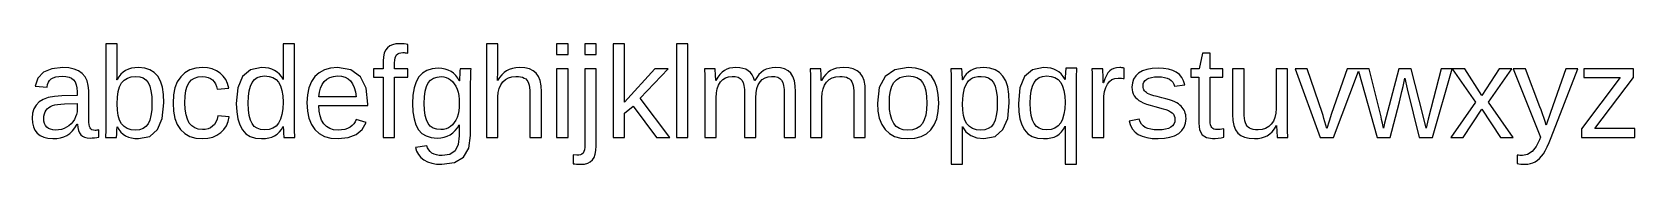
# Model space of a CAD drawing. Header units: metres. Extents: x 1 to 172, y -3 to 10.
import ezdxf

# ---------------------------------------------------------------- set-up
doc = ezdxf.new("R2010")
doc.units = ezdxf.units.M

msp = doc.modelspace()

# ---------------------------------------------------------------- linework, layer by layer
for p, q in [((9.70096, 10.048), (8.48096, 10.048)), ((8.48096, 10.048), (8.48096, 1.50999)), ((9.70096, 7.20099), (9.70096, 10.048)), ((28.6732, 10.048), (27.4522, 10.048)), ((27.4522, 10.048), (27.4522, 7.02599)), ((28.6732, 1.50999), (28.6732, 10.048)), ((38.2025, 8.64218), (38.1751, 8.17999)), ((38.2846, 9.03474), (38.2025, 8.64218)), ((38.4215, 9.35768), (38.2846, 9.03474)), ((38.6131, 9.61099), (38.4215, 9.35768)), ((38.8617, 9.80219), (38.6131, 9.61099)), ((39.1684, 9.93874), (38.8617, 9.80219)), ((39.5332, 10.0207), (39.1684, 9.93874)), ((39.4481, 8.52875), (39.5131, 8.71718)), ((39.5131, 8.71718), (39.6041, 8.85799)), ((39.9561, 10.048), (39.5332, 10.0207)), ((39.6041, 8.85799), (39.7241, 8.96037)), ((39.7241, 8.96037), (39.8761, 9.03349)), ((39.8761, 9.03349), (40.0601, 9.07736)), ((40.1994, 10.0429), (39.9561, 10.048)), ((40.0601, 9.07736), (40.2761, 9.092)), ((40.4234, 10.0277), (40.1994, 10.0429)), ((40.2761, 9.092), (40.3978, 9.08856)), ((40.3978, 9.08856), (40.5279, 9.07825)), ((40.6279, 10.0024), (40.4234, 10.0277)), ((40.5279, 9.07825), (40.6663, 9.06105)), ((40.8131, 9.967), (40.6279, 10.0024)), ((40.6663, 9.06105), (40.8131, 9.03699)), ((40.8131, 9.03699), (40.8131, 9.967)), ((50.4506, 10.048), (49.2296, 10.048)), ((49.2296, 10.048), (49.2296, 0)), ((50.4506, 7.44899), (50.4506, 10.048)), ((57.9536, 10.048), (56.7326, 10.048)), ((56.7326, 10.048), (56.7326, 8.88199)), ((56.7326, 8.88199), (57.9536, 8.88199)), ((57.9536, 8.88199), (57.9536, 10.048)), ((60.9663, 10.048), (59.7453, 10.048)), ((59.7453, 10.048), (59.7453, 8.88199)), ((59.7453, 8.88199), (60.9663, 8.88199)), ((60.9663, 8.88199), (60.9663, 10.048)), ((63.993, 10.048), (62.773, 10.048)), ((62.773, 10.048), (62.773, 0)), ((63.993, 3.78899), (63.993, 10.048)), ((70.7663, 10.048), (69.5462, 10.048)), ((69.5462, 10.048), (69.5462, 0)), ((70.7663, 0), (70.7663, 10.048)), ((125.855, 9.02399), (125.495, 7.35999)), ((126.669, 9.02399), (125.855, 9.02399)), ((126.669, 7.35999), (126.669, 9.02399)), ((1.81224, 6.989), (1.2198, 6.36525)), ((2.69531, 7.36324), (1.81224, 6.989)), ((3.86899, 7.48799), (2.69531, 7.36324)), ((4.51912, 7.4483), (3.86899, 7.48799)), ((5.0835, 7.32924), (4.51912, 7.4483)), ((5.56212, 7.1308), (5.0835, 7.32924)), ((5.95499, 6.853), (5.56212, 7.1308)), ((9.69421, 6.72449), (9.69928, 6.97237)), ((9.69928, 6.97237), (9.70096, 7.20099)), ((10.3353, 7.00443), (10.0962, 6.77675)), ((10.602, 7.18199), (10.3353, 7.00443)), ((10.8997, 7.31587), (10.602, 7.18199)), ((11.231, 7.4115), (10.8997, 7.31587)), ((11.5957, 7.46887), (11.231, 7.4115)), ((11.994, 7.48799), (11.5957, 7.46887)), ((12.6453, 7.42943), (11.994, 7.48799)), ((13.2042, 7.25374), (12.6453, 7.42943)), ((13.6708, 6.96094), (13.2042, 7.25374)), ((14.045, 6.55099), (13.6708, 6.96094)), ((16.9492, 6.94012), (16.4959, 6.51399)), ((17.4909, 7.24449), (16.9492, 6.94012)), ((18.1212, 7.42712), (17.4909, 7.24449)), ((18.8399, 7.48799), (18.1212, 7.42712)), ((19.3809, 7.45125), (18.8399, 7.48799)), ((19.8739, 7.34099), (19.3809, 7.45125)), ((20.3189, 7.15724), (19.8739, 7.34099)), ((20.7159, 6.89999), (20.3189, 7.15724)), ((21.0542, 6.57825), (20.7159, 6.89999)), ((23.9749, 7.24786), (23.1289, 6.5275)), ((25.1592, 7.48799), (23.9749, 7.24786)), ((25.5602, 7.46887), (25.1592, 7.48799)), ((25.9264, 7.4115), (25.5602, 7.46887)), ((26.2577, 7.31587), (25.9264, 7.4115)), ((26.5542, 7.18199), (26.2577, 7.31587)), ((26.8195, 7.00699), (26.5542, 7.18199)), ((27.0577, 6.78699), (26.8195, 7.00699)), ((27.4522, 7.02599), (27.4662, 6.21199)), ((31.3273, 6.9418), (30.8551, 6.517)), ((31.8909, 7.24524), (31.3273, 6.9418)), ((32.5458, 7.42731), (31.8909, 7.24524)), ((33.2921, 7.48799), (32.5458, 7.42731)), ((34.711, 7.24368), (33.2921, 7.48799)), ((35.7244, 6.51074), (34.711, 7.24368)), ((38.1751, 7.35999), (37.1491, 7.35999)), ((37.1491, 7.35999), (37.1491, 6.47198)), ((38.1751, 8.17999), (38.1751, 7.35999)), ((39.3961, 8.00899), (39.4091, 8.29268)), ((39.3961, 7.35999), (39.3961, 8.00899)), ((40.8131, 7.35999), (39.3961, 7.35999)), ((39.4091, 8.29268), (39.4481, 8.52875)), ((40.8131, 6.47198), (40.8131, 7.35999)), ((42.3761, 6.90424), (41.9897, 6.5)), ((42.8514, 7.19299), (42.3761, 6.90424)), ((43.4156, 7.36624), (42.8514, 7.19299)), ((44.0687, 7.424), (43.4156, 7.36624)), ((44.4467, 7.40181), (44.0687, 7.424)), ((44.7989, 7.33524), (44.4467, 7.40181)), ((45.1252, 7.2243), (44.7989, 7.33524)), ((45.4257, 7.06898), (45.1252, 7.2243)), ((45.6968, 6.87268), (45.4257, 7.06898)), ((45.9352, 6.63875), (45.6968, 6.87268)), ((46.3682, 7.021), (46.3547, 6.78999)), ((46.3817, 7.19299), (46.3682, 7.021)), ((46.3952, 7.306), (46.3817, 7.19299)), ((46.4087, 7.35999), (46.3952, 7.306)), ((47.5687, 7.35999), (46.4087, 7.35999)), ((47.5379, 6.79599), (47.5507, 7.12724)), ((47.5507, 7.12724), (47.5687, 7.35999)), ((50.4371, 6.81731), (50.4446, 7.03125)), ((50.4446, 7.03125), (50.4491, 7.24181)), ((50.4491, 7.24181), (50.4506, 7.44899)), ((51.0986, 6.959), (50.8514, 6.71899)), ((51.3656, 7.15099), (51.0986, 6.959)), ((51.6616, 7.29843), (51.3656, 7.15099)), ((51.9944, 7.40375), (51.6616, 7.29843)), ((52.3641, 7.46693), (51.9944, 7.40375)), ((52.7706, 7.48799), (52.3641, 7.46693)), ((53.3303, 7.45081), (52.7706, 7.48799)), ((53.8111, 7.33925), (53.3303, 7.45081)), ((54.2133, 7.15331), (53.8111, 7.33925)), ((54.5366, 6.89299), (54.2133, 7.15331)), ((54.7851, 6.54562), (54.5366, 6.89299)), ((57.9536, 7.35999), (56.7326, 7.35999)), ((56.7326, 7.35999), (56.7326, 0)), ((57.9536, 0), (57.9536, 7.35999)), ((60.9663, 7.35999), (59.7453, 7.35999)), ((59.7453, 7.35999), (59.7453, -0.720993)), ((60.9663, -0.903), (60.9663, 7.35999)), ((67.242, 7.35999), (63.993, 3.78899)), ((65.682, 4.19699), (68.672, 7.35999)), ((68.672, 7.35999), (67.242, 7.35999)), ((73.7029, 7.35999), (72.5499, 7.35999)), ((72.5499, 7.35999), (72.5679, 7.15456)), ((72.5679, 7.15456), (72.5807, 6.82425)), ((73.7099, 7.29674), (73.7029, 7.35999)), ((73.7392, 6.71094), (73.7099, 7.29674)), ((74.4336, 6.9993), (74.2007, 6.75725)), ((74.6809, 7.18199), (74.4336, 6.9993)), ((74.9495, 7.31587), (74.6809, 7.18199)), ((75.2462, 7.4115), (74.9495, 7.31587)), ((75.571, 7.46887), (75.2462, 7.4115)), ((75.924, 7.48799), (75.571, 7.46887)), ((76.3196, 7.46718), (75.924, 7.48799)), ((76.6714, 7.40474), (76.3196, 7.46718)), ((76.9796, 7.30067), (76.6714, 7.40474)), ((77.2439, 7.155), (76.9796, 7.30067)), ((77.4684, 6.96387), (77.2439, 7.155)), ((77.6559, 6.7235), (77.4684, 6.96387)), ((78.6009, 6.97305), (78.3607, 6.73224)), ((78.8609, 7.16199), (78.6009, 6.97305)), ((79.1451, 7.30461), (78.8609, 7.16199)), ((79.4577, 7.40649), (79.1451, 7.30461)), ((79.7986, 7.46762), (79.4577, 7.40649)), ((80.1679, 7.48799), (79.7986, 7.46762)), ((80.687, 7.45018), (80.1679, 7.48799)), ((81.1299, 7.33675), (80.687, 7.45018)), ((81.4969, 7.14767), (81.1299, 7.33675)), ((81.7879, 6.883), (81.4969, 7.14767)), ((82.0093, 6.53249), (81.7879, 6.883)), ((85.0018, 7.35999), (83.8488, 7.35999)), ((83.8488, 7.35999), (83.8667, 7.15456)), ((83.8667, 7.15456), (83.8795, 6.82425)), ((85.0085, 7.29674), (85.0018, 7.35999)), ((85.037, 6.71094), (85.0085, 7.29674)), ((85.7836, 6.98618), (85.5311, 6.74474)), ((86.0528, 7.172), (85.7836, 6.98618)), ((86.347, 7.31024), (86.0528, 7.172)), ((86.6748, 7.409), (86.347, 7.31024)), ((87.036, 7.46825), (86.6748, 7.409)), ((87.4308, 7.48799), (87.036, 7.46825)), ((87.9957, 7.45036), (87.4308, 7.48799)), ((88.4793, 7.33749), (87.9957, 7.45036)), ((88.8817, 7.14937), (88.4793, 7.33749)), ((89.2028, 6.88599), (88.8817, 7.14937)), ((89.4487, 6.53642), (89.2028, 6.88599)), ((92.9073, 7.25043), (91.877, 6.53773)), ((94.3498, 7.48799), (92.9073, 7.25043)), ((95.1371, 7.43005), (94.3498, 7.48799)), ((95.813, 7.25624), (95.1371, 7.43005)), ((96.3776, 6.96655), (95.813, 7.25624)), ((96.8308, 6.56099), (96.3776, 6.96655)), ((100.088, 7.35999), (98.9077, 7.35999)), ((98.9077, 7.35999), (98.9257, 7.12849)), ((98.9257, 7.12849), (98.9385, 6.80099)), ((100.096, 7.29799), (100.088, 7.35999)), ((100.115, 7.07169), (100.096, 7.29799)), ((100.13, 6.81519), (100.115, 7.07169)), ((100.791, 6.9913), (100.562, 6.76524)), ((101.047, 7.172), (100.791, 6.9913)), ((101.337, 7.31024), (101.047, 7.172)), ((101.669, 7.409), (101.337, 7.31024)), ((102.044, 7.46825), (101.669, 7.409)), ((102.462, 7.48799), (102.044, 7.46825)), ((103.099, 7.43106), (102.462, 7.48799)), ((103.651, 7.26024), (103.099, 7.43106)), ((104.116, 6.97556), (103.651, 7.26024)), ((104.496, 6.577), (104.116, 6.97556)), ((107.661, 7.24786), (106.815, 6.5275)), ((108.846, 7.48799), (107.661, 7.24786)), ((109.246, 7.46956), (108.846, 7.48799)), ((109.609, 7.41425), (109.246, 7.46956)), ((109.936, 7.32205), (109.609, 7.41425)), ((110.227, 7.19299), (109.936, 7.32205)), ((110.488, 7.02106), (110.227, 7.19299)), ((110.727, 6.80025), (110.488, 7.02106)), ((111.18, 6.90099), (111.159, 6.48424)), ((111.193, 7.11743), (111.18, 6.90099)), ((111.207, 7.27675), (111.193, 7.11743)), ((111.22, 7.37894), (111.207, 7.27675)), ((111.234, 7.424), (111.22, 7.37894)), ((112.408, 7.424), (111.234, 7.424)), ((112.372, 6.72449), (112.387, 7.14912)), ((112.387, 7.14912), (112.408, 7.424)), ((115.168, 7.35999), (114.015, 7.35999)), ((114.015, 7.35999), (114.033, 6.90074)), ((114.033, 6.90074), (114.045, 6.46199)), ((115.208, 6.35649), (115.168, 7.35999)), ((115.733, 6.93175), (115.561, 6.64699)), ((115.917, 7.142), (115.733, 6.93175)), ((116.125, 7.29337), (115.917, 7.142)), ((116.372, 7.40149), (116.125, 7.29337)), ((116.658, 7.46637), (116.372, 7.40149)), ((116.983, 7.48799), (116.658, 7.46637)), ((117.104, 7.48375), (116.983, 7.48799)), ((117.227, 7.47099), (117.104, 7.48375)), ((117.35, 7.44974), (117.227, 7.47099)), ((117.475, 7.42), (117.35, 7.44974)), ((117.475, 6.30099), (117.475, 7.42)), ((119.012, 6.90099), (118.698, 6.60974)), ((119.413, 7.12981), (119.012, 6.90099)), ((119.896, 7.29324), (119.413, 7.12981)), ((120.46, 7.39131), (119.896, 7.29324)), ((121.107, 7.424), (120.46, 7.39131)), ((121.686, 7.39725), (121.107, 7.424)), ((122.202, 7.31699), (121.686, 7.39725)), ((122.655, 7.18324), (122.202, 7.31699)), ((123.045, 6.99599), (122.655, 7.18324)), ((123.372, 6.75031), (123.045, 6.99599)), ((125.495, 7.35999), (124.6, 7.35999)), ((124.6, 7.35999), (124.6, 6.47198)), ((128.011, 7.35999), (126.669, 7.35999)), ((128.011, 6.47198), (128.011, 7.35999)), ((130.294, 7.35999), (129.067, 7.35999)), ((129.067, 7.35999), (129.067, 2.461)), ((130.294, 2.698), (130.294, 7.35999)), ((134.942, 7.35999), (133.721, 7.35999)), ((133.721, 7.35999), (133.721, 3.099)), ((134.942, 1.571), (134.942, 7.35999)), ((137.056, 7.35999), (135.754, 7.35999)), ((135.754, 7.35999), (138.435, 0)), ((138.682, 2.56898), (137.056, 7.35999)), ((141.338, 7.35999), (139.658, 2.55499)), ((139.879, 0), (142.539, 7.1051)), ((143.674, 7.35999), (141.338, 7.35999)), ((142.539, 7.1051), (144.527, 0)), ((144.956, 2.21225), (143.674, 7.35999)), ((146.864, 7.35999), (145.328, 1.51399)), ((148.173, 7.35999), (146.864, 7.35999)), ((149.457, 2.30299), (148.173, 7.35999)), ((151.376, 7.35999), (149.981, 1.95599)), ((150.461, 0), (152.567, 7.35081)), ((153.91, 7.35999), (151.376, 7.35999)), ((152.567, 7.35081), (155.064, 3.782)), ((155.755, 4.49599), (153.91, 7.35999)), ((157.587, 7.35999), (155.755, 4.49599)), ((156.447, 3.79599), (158.95, 7.35999)), ((158.95, 7.35999), (157.587, 7.35999)), ((160.398, 7.35999), (159.096, 7.35999)), ((159.096, 7.35999), (162.021, 0.033997)), ((161.956, 3.28899), (160.398, 7.35999)), ((164.722, 7.35999), (163.103, 2.67)), ((163.174, 0), (166.011, 7.35999)), ((166.011, 7.35999), (164.722, 7.35999)), ((171.982, 7.35999), (166.641, 7.35999)), ((166.641, 7.35999), (166.641, 6.41699)), ((171.982, 6.42999), (171.982, 7.35999)), ((1.2198, 6.36525), (0.917999, 5.49199)), ((0.917999, 5.49199), (2.19299, 5.37599)), ((2.19299, 5.37599), (2.24918, 5.66443)), ((2.24918, 5.66443), (2.34274, 5.91074)), ((2.34274, 5.91074), (2.47368, 6.11493)), ((2.47368, 6.11493), (2.642, 6.27699)), ((2.642, 6.27699), (2.85762, 6.40036)), ((2.85762, 6.40036), (3.12949, 6.48849)), ((3.12949, 6.48849), (3.45761, 6.54137)), ((3.45761, 6.54137), (3.842, 6.55899)), ((3.842, 6.55899), (4.22324, 6.53468)), ((4.22324, 6.53468), (4.54999, 6.46175)), ((4.54999, 6.46175), (4.82224, 6.34018)), ((4.82224, 6.34018), (5.03999, 6.17)), ((5.03999, 6.17), (5.20712, 5.94398)), ((5.20712, 5.94398), (5.32649, 5.65399)), ((5.32649, 5.65399), (5.39812, 5.29999)), ((5.39812, 5.29999), (5.422, 4.88199)), ((6.26167, 6.50006), (5.95499, 6.853)), ((6.48074, 6.07625), (6.26167, 6.50006)), ((6.61218, 5.58156), (6.48074, 6.07625)), ((6.65599, 5.01599), (6.61218, 5.58156)), ((9.67397, 6.17099), (9.68578, 6.45737)), ((9.70096, 6.17099), (9.67397, 6.17099)), ((9.68578, 6.45737), (9.69421, 6.72449)), ((9.88478, 6.49893), (9.70096, 6.17099)), ((9.81921, 4.92574), (9.96703, 5.43417)), ((10.0962, 6.77675), (9.88478, 6.49893)), ((9.96703, 5.43417), (10.174, 5.83899)), ((10.174, 5.83899), (10.446, 6.14787)), ((10.446, 6.14787), (10.7882, 6.3685)), ((10.7882, 6.3685), (11.2005, 6.50087)), ((11.2005, 6.50087), (11.683, 6.545)), ((11.683, 6.545), (12.111, 6.50337)), ((12.111, 6.50337), (12.475, 6.37849)), ((12.475, 6.37849), (12.775, 6.17036)), ((12.775, 6.17036), (13.011, 5.879)), ((13.011, 5.879), (13.1899, 5.49174)), ((13.1899, 5.49174), (13.3177, 4.995)), ((14.3324, 6.02267), (14.045, 6.55099)), ((14.5377, 5.37375), (14.3324, 6.02267)), ((14.6609, 4.60419), (14.5377, 5.37375)), ((15.8832, 5.32024), (15.73, 4.55855)), ((16.1385, 5.97206), (15.8832, 5.32024)), ((16.4959, 6.51399), (16.1385, 5.97206)), ((17.0632, 5.02124), (17.1997, 5.50931)), ((17.1997, 5.50931), (17.3909, 5.88699)), ((17.3909, 5.88699), (17.6436, 6.16917)), ((17.6436, 6.16917), (17.9637, 6.37074)), ((17.9637, 6.37074), (18.3511, 6.49168)), ((18.3511, 6.49168), (18.8059, 6.532)), ((18.8059, 6.532), (19.1444, 6.50919)), ((19.1444, 6.50919), (19.4417, 6.44073)), ((19.4417, 6.44073), (19.6979, 6.32668)), ((19.6979, 6.32668), (19.9129, 6.16699)), ((19.9129, 6.16699), (20.0896, 5.96906)), ((20.0896, 5.96906), (20.2294, 5.73924)), ((20.2294, 5.73924), (20.3326, 5.47755)), ((20.3326, 5.47755), (20.3989, 5.18399)), ((20.3989, 5.18399), (21.6529, 5.28)), ((21.3232, 6.20099), (21.0542, 6.57825)), ((21.5227, 5.76825), (21.3232, 6.20099)), ((21.6529, 5.28), (21.5227, 5.76825)), ((22.6214, 5.32687), (22.4522, 3.646)), ((23.1289, 6.5275), (22.6214, 5.32687)), ((23.8372, 5.008), (23.9659, 5.50874)), ((23.9659, 5.50874), (24.1462, 5.903)), ((24.1462, 5.903), (24.3843, 6.2018)), ((24.3843, 6.2018), (24.6867, 6.41524)), ((24.6867, 6.41524), (25.0533, 6.5433)), ((25.0533, 6.5433), (25.4842, 6.586)), ((25.4842, 6.586), (25.9633, 6.54355)), ((25.9633, 6.54355), (26.3727, 6.41624)), ((26.3727, 6.41624), (26.7123, 6.20406)), ((26.7123, 6.20406), (26.9822, 5.907)), ((26.9822, 5.907), (27.1878, 5.51868)), ((27.2686, 6.52199), (27.0577, 6.78699)), ((27.1878, 5.51868), (27.3347, 5.03275)), ((27.4522, 6.21199), (27.2686, 6.52199)), ((27.4662, 6.21199), (27.4522, 6.21199)), ((30.2154, 5.33475), (30.0555, 4.58443)), ((30.482, 5.97893), (30.2154, 5.33475)), ((30.8551, 6.517), (30.482, 5.97893)), ((31.3477, 4.84512), (31.4581, 5.28249)), ((31.4581, 5.28249), (31.6286, 5.66412)), ((31.6286, 5.66412), (31.8591, 5.98999)), ((31.8591, 5.98999), (32.1428, 6.25075)), ((32.1428, 6.25075), (32.4727, 6.437)), ((32.4727, 6.437), (32.8488, 6.54874)), ((32.8488, 6.54874), (33.2711, 6.586)), ((33.2711, 6.586), (33.7038, 6.55255)), ((33.7038, 6.55255), (34.0829, 6.45224)), ((34.0829, 6.45224), (34.4083, 6.28505)), ((34.4083, 6.28505), (34.6801, 6.05099)), ((34.6801, 6.05099), (34.9013, 5.74455)), ((34.9013, 5.74455), (35.0739, 5.35924)), ((35.0739, 5.35924), (35.1978, 4.89505)), ((36.3325, 5.28918), (35.7244, 6.51074)), ((36.5352, 3.57899), (36.3325, 5.28918)), ((37.1491, 6.47198), (38.1751, 6.47198)), ((38.1751, 6.47198), (38.1751, 0)), ((39.3961, 6.47198), (40.8131, 6.47198)), ((39.3961, 0), (39.3961, 6.47198)), ((41.4774, 5.32249), (41.3494, 4.54286)), ((41.6909, 5.97487), (41.4774, 5.32249)), ((41.9897, 6.5), (41.6909, 5.97487)), ((42.6759, 4.95349), (42.81, 5.44862)), ((42.81, 5.44862), (42.9977, 5.83899)), ((42.9977, 5.83899), (43.2441, 6.13474)), ((43.2441, 6.13474), (43.5544, 6.34599)), ((43.5544, 6.34599), (43.9286, 6.47275)), ((43.9286, 6.47275), (44.3667, 6.515)), ((44.3667, 6.515), (44.6417, 6.49362)), ((44.6417, 6.49362), (44.9019, 6.42949)), ((44.9019, 6.42949), (45.1472, 6.32262)), ((45.1472, 6.32262), (45.3777, 6.17299)), ((45.3777, 6.17299), (45.5881, 5.98349)), ((45.5881, 5.98349), (45.7734, 5.756)), ((45.7734, 5.756), (45.9336, 5.49049)), ((45.9336, 5.49049), (46.0687, 5.187)), ((46.1408, 6.36719), (45.9352, 6.63875)), ((46.0687, 5.187), (46.1759, 4.849)), ((46.3137, 6.058), (46.1408, 6.36719)), ((46.3277, 6.058), (46.3137, 6.058)), ((46.3294, 6.18286), (46.3277, 6.058)), ((46.3344, 6.3465), (46.3294, 6.18286)), ((46.3547, 6.78999), (46.3344, 6.3465)), ((47.5277, 5.838), (47.5302, 6.36624)), ((47.5277, 0.217987), (47.5277, 5.838)), ((47.5302, 6.36624), (47.5379, 6.79599)), ((50.3956, 6.09499), (50.4157, 6.40417)), ((50.4166, 6.09499), (50.3956, 6.09499)), ((50.4157, 6.40417), (50.4371, 6.81731)), ((50.6241, 6.431), (50.4166, 6.09499)), ((50.4832, 4.81656), (50.5809, 5.24524)), ((50.5809, 5.24524), (50.7437, 5.62206)), ((50.8514, 6.71899), (50.6241, 6.431)), ((50.7437, 5.62206), (50.9716, 5.94699)), ((50.9716, 5.94699), (51.2537, 6.20862)), ((51.2537, 6.20862), (51.5789, 6.39549)), ((51.5789, 6.39549), (51.9472, 6.50761)), ((51.9472, 6.50761), (52.3586, 6.545)), ((52.3586, 6.545), (52.6324, 6.53394)), ((52.6324, 6.53394), (52.8746, 6.50075)), ((52.8746, 6.50075), (53.0854, 6.44543)), ((53.0854, 6.44543), (53.2646, 6.368)), ((53.2646, 6.368), (53.4166, 6.26736)), ((53.4166, 6.26736), (53.5456, 6.14149)), ((53.5456, 6.14149), (53.6516, 5.99037)), ((53.6516, 5.99037), (53.7346, 5.814)), ((53.7346, 5.814), (53.7972, 5.60062)), ((53.7972, 5.60062), (53.8419, 5.33749)), ((53.8419, 5.33749), (53.8687, 5.02461)), ((54.9626, 6.09749), (54.7851, 6.54562)), ((55.0691, 5.54861), (54.9626, 6.09749)), ((55.1046, 4.89899), (55.0691, 5.54861)), ((72.5807, 6.82425), (72.5884, 6.36905)), ((72.5884, 6.36905), (72.5909, 5.78899)), ((72.5909, 5.78899), (72.5909, 0)), ((73.7579, 6.09499), (73.7392, 6.71094)), ((73.7779, 6.09499), (73.7579, 6.09499)), ((73.9821, 6.45581), (73.7779, 6.09499)), ((73.8334, 4.77437), (73.9187, 5.22649)), ((73.9187, 5.22649), (74.0609, 5.61737)), ((74.2007, 6.75725), (73.9821, 6.45581)), ((74.0609, 5.61737), (74.2599, 5.94699)), ((74.2599, 5.94699), (74.5079, 6.20862)), ((74.5079, 6.20862), (74.7967, 6.39549)), ((74.7967, 6.39549), (75.1264, 6.50761)), ((75.1264, 6.50761), (75.4969, 6.545)), ((75.4969, 6.545), (75.8481, 6.51949)), ((75.8481, 6.51949), (76.1407, 6.44299)), ((76.1407, 6.44299), (76.3746, 6.31549)), ((76.3746, 6.31549), (76.5499, 6.13699)), ((76.5499, 6.13699), (76.6777, 5.8918)), ((76.6777, 5.8918), (76.769, 5.56424)), ((76.769, 5.56424), (76.8237, 5.15431)), ((76.8237, 5.15431), (76.8419, 4.66199)), ((77.8064, 6.43387), (77.6559, 6.7235)), ((77.92, 6.09499), (77.8064, 6.43387)), ((77.9399, 6.09499), (77.92, 6.09499)), ((78.1404, 6.43956), (77.9399, 6.09499)), ((78.0768, 4.77718), (78.1602, 5.23074)), ((78.3607, 6.73224), (78.1404, 6.43956)), ((78.1602, 5.23074), (78.2993, 5.62167)), ((78.2993, 5.62167), (78.4939, 5.95)), ((78.4939, 5.95), (78.7388, 6.21031)), ((78.7388, 6.21031), (79.0282, 6.39624)), ((79.0282, 6.39624), (79.3623, 6.50781)), ((79.3623, 6.50781), (79.741, 6.545)), ((79.741, 6.545), (80.0926, 6.51949)), ((80.0926, 6.51949), (80.3855, 6.44299)), ((80.3855, 6.44299), (80.6196, 6.31549)), ((80.6196, 6.31549), (80.795, 6.13699)), ((80.795, 6.13699), (80.9227, 5.8918)), ((80.9227, 5.8918), (81.0139, 5.56424)), ((81.0139, 5.56424), (81.0687, 5.15431)), ((81.0687, 5.15431), (81.0869, 4.66199)), ((82.1674, 6.08499), (82.0093, 6.53249)), ((82.2623, 5.5405), (82.1674, 6.08499)), ((82.2939, 4.89899), (82.2623, 5.5405)), ((83.8795, 6.82425), (83.8872, 6.36905)), ((83.8872, 6.36905), (83.8898, 5.78899)), ((83.8898, 5.78899), (83.8898, 0)), ((85.0558, 6.09499), (85.037, 6.71094)), ((85.0758, 6.09499), (85.0558, 6.09499)), ((85.2951, 6.44768), (85.0758, 6.09499)), ((85.1427, 4.76868), (85.2385, 5.21774)), ((85.2385, 5.21774), (85.3982, 5.60818)), ((85.5311, 6.74474), (85.2951, 6.44768)), ((85.3982, 5.60818), (85.6218, 5.93999)), ((85.6218, 5.93999), (85.9007, 6.20468)), ((85.9007, 6.20468), (86.2265, 6.39374)), ((86.2265, 6.39374), (86.5992, 6.50719)), ((86.5992, 6.50719), (87.0188, 6.545)), ((87.0188, 6.545), (87.3035, 6.53394)), ((87.3035, 6.53394), (87.5515, 6.50075)), ((87.5515, 6.50075), (87.763, 6.44543)), ((87.763, 6.44543), (87.9378, 6.368)), ((87.9378, 6.368), (88.0841, 6.26593)), ((88.0841, 6.26593), (88.209, 6.13574)), ((88.209, 6.13574), (88.3126, 5.97743)), ((88.3126, 5.97743), (88.3948, 5.79099)), ((88.3948, 5.79099), (88.4574, 5.57005)), ((88.4574, 5.57005), (88.502, 5.30824)), ((88.502, 5.30824), (88.5289, 5.00555)), ((89.6243, 6.08875), (89.4487, 6.53642)), ((89.7297, 5.54292), (89.6243, 6.08875)), ((89.7648, 4.89899), (89.7297, 5.54292)), ((91.2588, 5.34993), (91.0528, 3.687)), ((91.877, 6.53773), (91.2588, 5.34993)), ((92.4548, 4.98299), (92.6048, 5.4825)), ((92.6048, 5.4825), (92.8148, 5.883)), ((92.8148, 5.883), (93.092, 6.19055)), ((93.092, 6.19055), (93.4438, 6.41025)), ((93.4438, 6.41025), (93.87, 6.54205)), ((93.87, 6.54205), (94.3708, 6.586)), ((94.3708, 6.586), (94.8667, 6.54292)), ((94.8667, 6.54292), (95.2855, 6.41374)), ((95.2855, 6.41374), (95.6272, 6.19843)), ((95.6272, 6.19843), (95.8918, 5.89699)), ((95.8918, 5.89699), (96.09, 5.50049)), ((96.09, 5.50049), (96.2315, 5)), ((97.179, 6.03412), (96.8308, 6.56099)), ((97.4278, 5.37949), (97.179, 6.03412)), ((97.577, 4.59712), (97.4278, 5.37949)), ((98.9385, 6.80099), (98.9462, 6.37749)), ((98.9462, 6.37749), (98.9487, 5.85799)), ((98.9487, 5.85799), (98.9487, -2.87999)), ((100.151, 6.36049), (100.13, 6.81519)), ((100.156, 6.17699), (100.151, 6.36049)), ((100.183, 6.17699), (100.156, 6.17699)), ((100.359, 6.4938), (100.183, 6.17699)), ((100.289, 4.93506), (100.383, 5.284)), ((100.562, 6.76524), (100.359, 6.4938)), ((100.383, 5.284), (100.503, 5.58705)), ((100.503, 5.58705), (100.647, 5.84724)), ((100.647, 5.84724), (100.816, 6.06456)), ((100.816, 6.06456), (101.01, 6.239)), ((101.01, 6.239), (101.236, 6.37286)), ((101.236, 6.37286), (101.501, 6.46849)), ((101.501, 6.46849), (101.806, 6.52586)), ((101.806, 6.52586), (102.151, 6.545)), ((102.151, 6.545), (102.573, 6.50374)), ((102.573, 6.50374), (102.934, 6.37999)), ((102.934, 6.37999), (103.234, 6.17374)), ((103.234, 6.17374), (103.472, 5.88499)), ((103.472, 5.88499), (103.654, 5.50069)), ((103.654, 5.50069), (103.784, 5.00674)), ((104.791, 6.05699), (104.496, 6.577)), ((105.001, 5.407), (104.791, 6.05699)), ((105.128, 4.627), (105.001, 5.407)), ((106.308, 5.32687), (106.139, 3.646)), ((106.815, 6.5275), (106.308, 5.32687)), ((107.523, 4.9955), (107.65, 5.49562)), ((107.65, 5.49562), (107.829, 5.89299)), ((107.829, 5.89299), (108.066, 6.19618)), ((108.066, 6.19618), (108.369, 6.41273)), ((108.369, 6.41273), (108.737, 6.54268)), ((108.737, 6.54268), (109.171, 6.586)), ((109.171, 6.586), (109.65, 6.54268)), ((109.65, 6.54268), (110.059, 6.41273)), ((110.059, 6.41273), (110.399, 6.19618)), ((110.399, 6.19618), (110.669, 5.89299)), ((110.669, 5.89299), (110.874, 5.50069)), ((110.944, 6.53055), (110.727, 6.80025)), ((110.874, 5.50069), (111.021, 5.01575)), ((111.139, 6.21199), (110.944, 6.53055)), ((111.153, 6.21199), (111.139, 6.21199)), ((111.154, 6.33005), (111.153, 6.21199)), ((111.159, 6.48424), (111.154, 6.33005)), ((112.36, 5.42599), (112.363, 6.15012)), ((112.36, -2.87999), (112.36, 5.42599)), ((112.363, 6.15012), (112.372, 6.72449)), ((114.045, 6.46199), (114.053, 6.04375)), ((114.053, 6.04375), (114.056, 5.646)), ((114.056, 5.646), (114.056, 0)), ((115.218, 6.04262), (115.208, 6.35649)), ((115.222, 5.85399), (115.218, 6.04262)), ((115.249, 5.85399), (115.222, 5.85399)), ((115.399, 6.28773), (115.249, 5.85399)), ((115.376, 4.91524), (115.501, 5.34955)), ((115.561, 6.64699), (115.399, 6.28773)), ((115.501, 5.34955), (115.675, 5.713)), ((115.675, 5.713), (115.896, 6)), ((115.896, 6), (116.162, 6.20499)), ((116.162, 6.20499), (116.472, 6.32799)), ((116.472, 6.32799), (116.828, 6.36899)), ((116.828, 6.36899), (117.02, 6.36475)), ((117.02, 6.36475), (117.191, 6.35199)), ((117.191, 6.35199), (117.343, 6.33075)), ((117.343, 6.33075), (117.475, 6.30099)), ((118.339, 5.84874), (118.294, 5.379)), ((118.294, 5.379), (118.31, 5.11955)), ((118.474, 6.25899), (118.339, 5.84874)), ((118.698, 6.60974), (118.474, 6.25899)), ((119.481, 5.50099), (119.506, 5.737)), ((119.491, 5.35268), (119.481, 5.50099)), ((119.522, 5.21774), (119.491, 5.35268)), ((119.506, 5.737), (119.58, 5.94099)), ((119.573, 5.09618), (119.522, 5.21774)), ((119.58, 5.94099), (119.704, 6.11299)), ((119.704, 6.11299), (119.877, 6.25299)), ((119.877, 6.25299), (120.103, 6.36192)), ((120.103, 6.36192), (120.383, 6.43974)), ((120.383, 6.43974), (120.718, 6.48643)), ((120.718, 6.48643), (121.107, 6.502)), ((121.107, 6.502), (121.464, 6.48569)), ((121.464, 6.48569), (121.783, 6.43674)), ((121.783, 6.43674), (122.064, 6.35518)), ((122.064, 6.35518), (122.306, 6.241)), ((122.306, 6.241), (122.509, 6.09624)), ((122.509, 6.09624), (122.668, 5.92299)), ((122.668, 5.92299), (122.784, 5.72124)), ((122.784, 5.72124), (122.857, 5.491)), ((122.857, 5.491), (123.955, 5.627)), ((123.632, 6.44025), (123.372, 6.75031)), ((123.827, 6.06581), (123.632, 6.44025)), ((123.955, 5.627), (123.827, 6.06581)), ((124.6, 6.47198), (125.448, 6.47198)), ((125.448, 6.47198), (125.448, 1.54399)), ((126.669, 1.80499), (126.669, 6.47198)), ((126.669, 6.47198), (128.011, 6.47198)), ((147.19, 4.91718), (147.325, 5.47499)), ((147.325, 5.47499), (147.437, 5.98349)), ((147.437, 5.98349), (147.515, 6.35699)), ((147.515, 6.35699), (147.76, 5.20699)), ((147.76, 5.20699), (149.044, 0)), ((170.538, 6.41699), (166.409, 0.928986)), ((166.641, 6.41699), (170.538, 6.41699)), ((167.846, 0.942993), (171.982, 6.42999)), ((1.01443, 3.46399), (0.779739, 3.06)), ((1.34299, 3.80199), (1.01443, 3.46399)), ((1.77661, 4.07143), (1.34299, 3.80199)), ((2.32549, 4.26974), (1.77661, 4.07143)), ((2.98962, 4.39693), (2.32549, 4.26974)), ((2.76999, 3.422), (3.01918, 3.49419)), ((3.769, 4.45299), (2.98962, 4.39693)), ((3.01918, 3.49419), (3.32074, 3.54774)), ((3.32074, 3.54774), (3.67468, 3.58269)), ((3.67468, 3.58269), (4.08099, 3.599)), ((5.422, 4.48), (3.769, 4.45299)), ((4.08099, 3.599), (5.422, 3.62599)), ((5.422, 4.88199), (5.422, 4.48)), ((5.422, 3.62599), (5.422, 3.02299)), ((6.65599, 1.851), (6.65599, 5.01599)), ((9.70096, 3.59799), (9.73053, 4.31367)), ((9.7299, 2.9223), (9.70096, 3.59799)), ((9.73053, 4.31367), (9.81921, 4.92574)), ((13.3177, 4.995), (13.3944, 4.38875)), ((13.42, 3.67299), (13.3942, 2.95918)), ((13.3944, 4.38875), (13.42, 3.67299)), ((14.5327, 2.03311), (14.702, 3.71399)), ((14.702, 3.71399), (14.6609, 4.60419)), ((15.73, 4.55855), (15.6789, 3.687)), ((15.6789, 3.687), (15.7298, 2.80931)), ((16.9539, 3.71399), (16.9812, 4.42281)), ((16.9829, 3.02806), (16.9539, 3.71399)), ((16.9812, 4.42281), (17.0632, 5.02124)), ((22.4522, 3.646), (22.4932, 2.75574)), ((23.7342, 3.687), (23.7599, 4.40074)), ((23.7597, 2.97118), (23.7342, 3.687)), ((23.7599, 4.40074), (23.8372, 5.008)), ((27.3347, 5.03275), (27.4228, 4.44917)), ((27.4228, 4.44917), (27.4522, 3.76799)), ((27.4522, 3.76799), (27.4228, 3.06062)), ((30.0555, 4.58443), (30.0022, 3.728)), ((30.0022, 3.728), (30.0555, 2.8295)), ((31.2971, 4.35199), (31.3477, 4.84512)), ((35.2731, 4.35199), (31.2971, 4.35199)), ((35.1978, 4.89505), (35.2731, 4.35199)), ((36.5352, 3.41599), (36.5352, 3.57899)), ((41.3494, 4.54286), (41.3067, 3.63599)), ((41.3067, 3.63599), (41.3464, 2.7428)), ((42.5687, 3.64899), (42.5955, 4.35362)), ((42.5937, 2.95174), (42.5687, 3.64899)), ((42.5955, 4.35362), (42.6759, 4.95349)), ((46.1759, 4.849), (46.2524, 4.48)), ((46.2524, 4.48), (46.2984, 4.07999)), ((46.2984, 4.07999), (46.3137, 3.64899)), ((46.3137, 3.64899), (46.2984, 3.22842)), ((50.4506, 4.336), (50.4832, 4.81656)), ((50.4506, 0), (50.4506, 4.336)), ((53.8687, 5.02461), (53.8776, 4.66199)), ((53.8776, 4.66199), (53.8776, 0)), ((55.1046, 0), (55.1046, 4.89899)), ((68.829, 0), (65.682, 4.19699)), ((73.8049, 4.26099), (73.8334, 4.77437)), ((73.8049, 0), (73.8049, 4.26099)), ((76.8419, 4.66199), (76.8419, 0)), ((78.049, 4.26099), (78.0768, 4.77718)), ((78.049, 0), (78.049, 4.26099)), ((81.0869, 4.66199), (81.0869, 0)), ((82.2939, 0), (82.2939, 4.89899)), ((85.1108, 4.26099), (85.1427, 4.76868)), ((85.1108, 0), (85.1108, 4.26099)), ((88.5289, 5.00555), (88.5378, 4.66199)), ((88.5378, 4.66199), (88.5378, 0)), ((89.7648, 0), (89.7648, 4.89899)), ((91.0528, 3.687), (91.1041, 2.81499)), ((92.3348, 3.687), (92.3648, 4.38449)), ((92.3643, 3.00568), (92.3348, 3.687)), ((92.3648, 4.38449), (92.4548, 4.98299)), ((96.2315, 5), (96.3165, 4.39549)), ((96.3448, 3.687), (96.3152, 2.98618)), ((96.3165, 4.39549), (96.3448, 3.687)), ((97.5736, 2.78448), (97.6268, 3.687)), ((97.6268, 3.687), (97.577, 4.59712)), ((100.169, 3.59499), (100.182, 4.09056)), ((100.198, 2.91855), (100.169, 3.59499)), ((100.182, 4.09056), (100.222, 4.53725)), ((100.222, 4.53725), (100.289, 4.93506)), ((103.784, 5.00674), (103.862, 4.40318)), ((103.862, 4.40318), (103.888, 3.68999)), ((103.888, 3.68999), (103.862, 2.95818)), ((105, 2.03481), (105.17, 3.717)), ((105.17, 3.717), (105.128, 4.627)), ((106.139, 3.646), (106.18, 2.76143)), ((107.421, 3.687), (107.446, 4.39262)), ((107.446, 2.97118), (107.421, 3.687)), ((107.446, 4.39262), (107.523, 4.9955)), ((111.021, 5.01575), (111.109, 4.43819)), ((111.109, 4.43819), (111.139, 3.76799)), ((111.139, 3.76799), (111.109, 3.0773)), ((115.277, 3.834), (115.302, 4.41005)), ((115.277, 0), (115.277, 3.834)), ((115.302, 4.41005), (115.376, 4.91524)), ((118.31, 5.11955), (118.357, 4.88124)), ((118.357, 4.88124), (118.436, 4.66406)), ((118.436, 4.66406), (118.546, 4.46799)), ((118.546, 4.46799), (118.685, 4.28943)), ((118.685, 4.28943), (118.848, 4.12474)), ((118.848, 4.12474), (119.034, 3.97392)), ((119.034, 3.97392), (119.245, 3.83699)), ((119.245, 3.83699), (119.507, 3.70636)), ((119.507, 3.70636), (119.845, 3.57449)), ((119.644, 4.98799), (119.573, 5.09618)), ((119.736, 4.89075), (119.644, 4.98799)), ((119.848, 4.80099), (119.736, 4.89075)), ((119.845, 3.57449), (120.259, 3.44136)), ((119.979, 4.71875), (119.848, 4.80099)), ((120.129, 4.644), (119.979, 4.71875)), ((120.334, 4.56624), (120.129, 4.644)), ((120.259, 3.44136), (120.749, 3.30699)), ((120.627, 4.47499), (120.334, 4.56624)), ((121.009, 4.37024), (120.627, 4.47499)), ((121.479, 4.252), (121.009, 4.37024)), ((121.933, 4.13281), (121.479, 4.252)), ((122.319, 4.01825), (121.933, 4.13281)), ((122.636, 3.90831), (122.319, 4.01825)), ((122.884, 3.80299), (122.636, 3.90831)), ((123.088, 3.69768), (122.884, 3.80299)), ((123.269, 3.58675), (123.088, 3.69768)), ((123.427, 3.47018), (123.269, 3.58675)), ((123.563, 3.34799), (123.427, 3.47018)), ((146.497, 2.17969), (146.914, 3.81874)), ((146.914, 3.81874), (147.19, 4.91718)), ((155.064, 3.782), (152.438, 0)), ((159.107, 0), (156.447, 3.79599)), ((0.638931, 2.59), (0.591995, 2.05399)), ((0.591995, 2.05399), (0.626801, 1.57306)), ((0.779739, 3.06), (0.638931, 2.59)), ((1.84698, 2.034), (1.86186, 2.2953)), ((1.86719, 1.75249), (1.84698, 2.034)), ((1.86186, 2.2953), (1.90649, 2.53024)), ((1.92775, 1.50499), (1.86719, 1.75249)), ((1.90649, 2.53024), (1.98087, 2.7388)), ((1.98087, 2.7388), (2.08499, 2.92099)), ((2.08499, 2.92099), (2.21742, 3.07944)), ((2.21742, 3.07944), (2.37575, 3.21574)), ((2.37575, 3.21574), (2.55994, 3.32993)), ((2.55994, 3.32993), (2.76999, 3.422)), ((5.11899, 1.92899), (4.95361, 1.67719)), ((5.25156, 2.19687), (5.11899, 1.92899)), ((5.34624, 2.46849), (5.25156, 2.19687)), ((5.40306, 2.74387), (5.34624, 2.46849)), ((5.422, 3.02299), (5.40306, 2.74387)), ((6.66493, 1.59581), (6.65599, 1.851)), ((9.81671, 2.34125), (9.7299, 2.9223)), ((9.9614, 1.8548), (9.81671, 2.34125)), ((10.164, 1.463), (9.9614, 1.8548)), ((13.1882, 1.85068), (13.008, 1.45599)), ((13.317, 2.35175), (13.1882, 1.85068)), ((13.3942, 2.95918), (13.317, 2.35175)), ((14.025, 0.832489), (14.5327, 2.03311)), ((15.7298, 2.80931), (15.8824, 2.04324)), ((15.8824, 2.04324), (16.1368, 1.38881)), ((17.0699, 2.43724), (16.9829, 3.02806)), ((17.2149, 1.94156), (17.0699, 2.43724)), ((17.4179, 1.54099), (17.2149, 1.94156)), ((20.3873, 1.95418), (20.2724, 1.65274)), ((20.4599, 2.30399), (20.3873, 1.95418)), ((21.6939, 2.22198), (20.4599, 2.30399)), ((21.5837, 1.71306), (21.6939, 2.22198)), ((22.4932, 2.75574), (22.6162, 1.98599)), ((22.6162, 1.98599), (22.8212, 1.33675)), ((23.8362, 2.36475), (23.7597, 2.97118)), ((23.9637, 1.86768), (23.8362, 2.36475)), ((24.1422, 1.48), (23.9637, 1.86768)), ((27.1878, 1.94362), (26.9822, 1.534)), ((27.3347, 2.4525), (27.1878, 1.94362)), ((27.4228, 3.06062), (27.3347, 2.4525)), ((30.0555, 2.8295), (30.2154, 2.049)), ((30.2154, 2.049), (30.482, 1.38649)), ((31.3169, 2.82193), (31.2841, 3.41599)), ((31.2841, 3.41599), (36.5352, 3.41599)), ((31.4151, 2.29974), (31.3169, 2.82193)), ((31.5789, 1.84943), (31.4151, 2.29974)), ((31.8082, 1.47099), (31.5789, 1.84943)), ((35.2672, 1.92), (35.1628, 1.68512)), ((36.3382, 1.614), (35.2672, 1.92)), ((41.3464, 2.7428), (41.4657, 1.97725)), ((41.4657, 1.97725), (41.6644, 1.33931)), ((42.6689, 2.35999), (42.5937, 2.95174)), ((42.7942, 1.87375), (42.6689, 2.35999)), ((42.9697, 1.493), (42.7942, 1.87375)), ((45.9334, 1.84837), (45.7724, 1.58749)), ((46.0687, 2.146), (45.9334, 1.84837)), ((46.1759, 2.47693), (46.0687, 2.146)), ((46.2524, 2.83774), (46.1759, 2.47693)), ((46.2984, 3.22842), (46.2524, 2.83774)), ((63.993, 2.61899), (64.903, 3.35999)), ((63.993, 0), (63.993, 2.61899)), ((64.903, 3.35999), (67.399, 0)), ((91.1041, 2.81499), (91.2583, 2.05199)), ((91.2583, 2.05199), (91.5151, 1.39799)), ((92.453, 2.41475), (92.3643, 3.00568)), ((92.6008, 1.91418), (92.453, 2.41475)), ((92.8078, 1.504), (92.6008, 1.91418)), ((96.0787, 1.88268), (95.8718, 1.48)), ((96.2265, 2.38474), (96.0787, 1.88268)), ((96.3152, 2.98618), (96.2265, 2.38474)), ((97.1486, 1.3485), (97.4143, 2.00499)), ((97.4143, 2.00499), (97.5736, 2.78448)), ((100.284, 2.33725), (100.198, 2.91855)), ((100.429, 1.85106), (100.284, 2.33725)), ((100.632, 1.45999), (100.429, 1.85106)), ((103.652, 1.83469), (103.469, 1.44299)), ((103.783, 2.33974), (103.652, 1.83469)), ((103.862, 2.95818), (103.783, 2.33974)), ((104.493, 0.833237), (105, 2.03481)), ((106.18, 2.76143), (106.302, 1.99474)), ((106.302, 1.99474), (106.506, 1.34593)), ((107.524, 2.36475), (107.446, 2.97118)), ((107.652, 1.86768), (107.524, 2.36475)), ((107.833, 1.48), (107.652, 1.86768)), ((110.874, 1.97081), (110.669, 1.55499)), ((111.021, 2.47824), (110.874, 1.97081)), ((111.109, 3.0773), (111.021, 2.47824)), ((119.079, 1.94099), (118.001, 1.73099)), ((118.001, 1.73099), (118.146, 1.28412)), ((119.179, 1.66568), (119.079, 1.94099)), ((120.749, 3.30699), (121.629, 3.077)), ((121.629, 3.077), (121.941, 2.98355)), ((121.941, 2.98355), (122.206, 2.87823)), ((122.206, 2.87823), (122.425, 2.76105)), ((122.425, 2.76105), (122.598, 2.63199)), ((122.598, 2.63199), (122.73, 2.48686)), ((122.73, 2.48686), (122.823, 2.32149)), ((122.823, 2.32149), (122.88, 2.13586)), ((122.898, 1.92999), (122.871, 1.66556)), ((122.88, 2.13586), (122.898, 1.92999)), ((123.681, 3.21819), (123.563, 3.34799)), ((123.784, 3.07874), (123.681, 3.21819)), ((123.873, 2.92969), (123.784, 3.07874)), ((123.948, 2.771), (123.873, 2.92969)), ((124.008, 2.60175), (123.948, 2.771)), ((124.051, 2.42099), (124.008, 2.60175)), ((124.036, 1.53806), (124.085, 2.02499)), ((124.077, 2.22874), (124.051, 2.42099)), ((124.085, 2.02499), (124.077, 2.22874)), ((126.679, 1.55836), (126.669, 1.80499)), ((129.067, 2.461), (129.102, 1.81699)), ((129.102, 1.81699), (129.207, 1.271)), ((130.303, 2.35443), (130.294, 2.698)), ((130.33, 2.05174), (130.303, 2.35443)), ((130.375, 1.78993), (130.33, 2.05174)), ((130.437, 1.56898), (130.375, 1.78993)), ((133.434, 1.7518), (133.21, 1.42)), ((133.593, 2.14224), (133.434, 1.7518)), ((133.689, 2.59131), (133.593, 2.14224)), ((133.721, 3.099), (133.689, 2.59131)), ((138.744, 2.36618), (138.682, 2.56898)), ((138.844, 2.02974), (138.744, 2.36618)), ((139.153, 0.955994), (138.844, 2.02974)), ((139.392, 1.752), (139.153, 0.955994)), ((139.658, 2.55499), (139.392, 1.752)), ((145.017, 1.939), (144.956, 2.21225)), ((145.102, 1.53824), (145.017, 1.939)), ((145.938, 0), (146.497, 2.17969)), ((149.77, 1.00999), (149.457, 2.30299)), ((149.981, 1.95599), (149.77, 1.00999)), ((153.754, 0), (155.755, 3.01999)), ((155.755, 3.01999), (157.744, 0)), ((162.075, 2.95599), (161.956, 3.28899)), ((162.545, 1.584), (162.075, 2.95599)), ((163.103, 2.67), (162.625, 1.32899)), ((0.626801, 1.57306), (0.731247, 1.14624)), ((0.731247, 1.14624), (0.905304, 0.77356)), ((0.905304, 0.77356), (1.14899, 0.454987)), ((1.14899, 0.454987), (1.46243, 0.199936)), ((1.46243, 0.199936), (1.84474, 0.017746)), ((1.84474, 0.017746), (2.29593, -0.091553)), ((2.02869, 1.29149), (1.92775, 1.50499)), ((2.17, 1.112), (2.02869, 1.29149)), ((2.34918, 0.969803), (2.17, 1.112)), ((2.56274, 0.86824), (2.34918, 0.969803)), ((2.81068, 0.807312), (2.56274, 0.86824)), ((3.09299, 0.786987), (2.81068, 0.807312)), ((3.42062, 0.806061), (3.09299, 0.786987)), ((3.72949, 0.863235), (3.42062, 0.806061)), ((3.63974, -0.040741), (4.00117, 0.068298)), ((4.01962, 0.958557), (3.72949, 0.863235)), ((4.00117, 0.068298), (4.32899, 0.220993)), ((4.29099, 1.092), (4.01962, 0.958557)), ((4.53961, 1.25868), (4.29099, 1.092)), ((4.32899, 0.220993), (4.63087, 0.426743)), ((4.7605, 1.45374), (4.53961, 1.25868)), ((4.63087, 0.426743), (4.9135, 0.693985)), ((4.95361, 1.67719), (4.7605, 1.45374)), ((4.9135, 0.693985), (5.17686, 1.02274)), ((5.17686, 1.02274), (5.42099, 1.41299)), ((5.42099, 1.41299), (5.46199, 1.41299)), ((5.46199, 1.41299), (5.49924, 1.05724)), ((5.49924, 1.05724), (5.56999, 0.751999)), ((5.56999, 0.751999), (5.67424, 0.497238)), ((5.67424, 0.497238), (5.812, 0.292999)), ((5.812, 0.292999), (5.98962, 0.13681)), ((5.98962, 0.13681), (6.21349, 0.025238)), ((6.21349, 0.025238), (6.48361, -0.041687)), ((6.69174, 1.37424), (6.66493, 1.59581)), ((6.73643, 1.18631), (6.69174, 1.37424)), ((6.799, 1.032), (6.73643, 1.18631)), ((6.88661, 0.911682), (6.799, 1.032)), ((7.00648, 0.825745), (6.88661, 0.911682)), ((7.15862, 0.774185), (7.00648, 0.825745)), ((7.34299, 0.756989), (7.15862, 0.774185)), ((7.43443, 0.759933), (7.34299, 0.756989)), ((7.53174, 0.768738), (7.43443, 0.759933)), ((7.51175, -0.002686), (7.74399, 0.044998)), ((7.63493, 0.783432), (7.53174, 0.768738)), ((7.74399, 0.803986), (7.63493, 0.783432)), ((7.74399, 0.044998), (7.74399, 0.803986)), ((8.4579, 0.231613), (8.43996, 0)), ((8.43996, 0), (9.61996, 0)), ((8.47072, 0.560486), (8.4579, 0.231613)), ((8.47839, 0.986618), (8.47072, 0.560486)), ((8.48096, 1.50999), (8.47839, 0.986618)), ((9.61996, 0), (9.62733, 0.05687)), ((9.62733, 0.05687), (9.64734, 0.307861)), ((9.64734, 0.307861), (9.67177, 0.705124)), ((9.67177, 0.705124), (9.68021, 0.880493)), ((9.68021, 0.880493), (9.68527, 1.02812)), ((9.68527, 1.02812), (9.68697, 1.14799)), ((9.68697, 1.14799), (9.70096, 1.14799)), ((9.70096, 1.14799), (9.88741, 0.835114)), ((9.88741, 0.835114), (10.0997, 0.568497)), ((10.0997, 0.568497), (10.3379, 0.348114)), ((10.4317, 1.16156), (10.164, 1.463)), ((10.3379, 0.348114), (10.602, 0.173996)), ((10.7717, 0.946243), (10.4317, 1.16156)), ((10.602, 0.173996), (10.8971, 0.04187)), ((11.1841, 0.817062), (10.7717, 0.946243)), ((10.8971, 0.04187), (11.2275, -0.05249)), ((11.669, 0.773987), (11.1841, 0.817062)), ((12.1003, 0.81662), (11.669, 0.773987)), ((11.994, -0.127991), (13.1787, 0.112122)), ((12.4672, 0.944489), (12.1003, 0.81662)), ((12.7698, 1.15762), (12.4672, 0.944489)), ((13.008, 1.45599), (12.7698, 1.15762)), ((13.1787, 0.112122), (14.025, 0.832489)), ((16.1368, 1.38881), (16.4929, 0.845993)), ((16.4929, 0.845993), (16.9457, 0.419861)), ((16.9457, 0.419861), (17.4899, 0.115494)), ((17.6799, 1.23212), (17.4179, 1.54099)), ((17.4899, 0.115494), (18.1257, -0.067123)), ((18.0009, 1.01149), (17.6799, 1.23212)), ((18.3809, 0.87912), (18.0009, 1.01149)), ((18.8199, 0.834991), (18.3809, 0.87912)), ((19.1344, 0.857498), (18.8199, 0.834991)), ((19.4219, 0.924988), (19.1344, 0.857498)), ((19.4134, -0.088058), (19.9227, 0.031738)), ((19.6824, 1.03749), (19.4219, 0.924988)), ((19.9159, 1.19499), (19.6824, 1.03749)), ((20.1153, 1.39967), (19.9159, 1.19499)), ((19.9227, 0.031738), (20.3809, 0.23143)), ((20.2724, 1.65274), (20.1153, 1.39967)), ((20.3809, 0.23143), (20.7879, 0.510986)), ((20.7879, 0.510986), (21.1307, 0.857559)), ((21.1307, 0.857559), (21.3959, 1.25824)), ((21.3959, 1.25824), (21.5837, 1.71306)), ((22.8212, 1.33675), (23.1082, 0.807999)), ((23.1082, 0.807999), (23.4827, 0.398499)), ((23.4827, 0.398499), (23.9494, 0.105988)), ((23.9494, 0.105988), (24.5082, -0.069488)), ((24.3786, 1.18906), (24.1422, 1.48)), ((24.6787, 0.981247), (24.3786, 1.18906)), ((25.0426, 0.856552), (24.6787, 0.981247)), ((25.4702, 0.814987), (25.0426, 0.856552)), ((25.9554, 0.859924), (25.4702, 0.814987)), ((25.9219, -0.051743), (26.2529, 0.043549)), ((26.3692, 0.994736), (25.9554, 0.859924)), ((26.2529, 0.043549), (26.5502, 0.176987)), ((26.7114, 1.21944), (26.3692, 0.994736)), ((26.5502, 0.176987), (26.8173, 0.354996)), ((26.9822, 1.534), (26.7114, 1.21944)), ((26.8173, 0.354996), (27.0567, 0.582993)), ((27.0567, 0.582993), (27.2683, 0.860992)), ((27.2683, 0.860992), (27.4522, 1.189)), ((27.4522, 1.189), (27.4792, 1.189)), ((27.4792, 1.189), (27.4807, 1.03862)), ((27.4807, 1.03862), (27.4852, 0.874496)), ((27.4852, 0.874496), (27.4927, 0.696625)), ((27.4927, 0.696625), (27.5149, 0.324936)), ((27.5149, 0.324936), (27.5262, 0.18074)), ((27.5262, 0.18074), (27.5369, 0.072433)), ((27.5369, 0.072433), (27.5472, 0)), ((27.5472, 0), (28.7142, 0)), ((28.6757, 0.986618), (28.6732, 1.50999)), ((28.6834, 0.560486), (28.6757, 0.986618)), ((28.6962, 0.231613), (28.6834, 0.560486)), ((28.7142, 0), (28.6962, 0.231613)), ((30.482, 1.38649), (30.8551, 0.841995)), ((30.8551, 0.841995), (31.3303, 0.417618)), ((31.3303, 0.417618), (31.9029, 0.114487)), ((32.1008, 1.17174), (31.8082, 1.47099)), ((31.9029, 0.114487), (32.5728, -0.067368)), ((32.4536, 0.957993), (32.1008, 1.17174)), ((32.8668, 0.829742), (32.4536, 0.957993)), ((33.3401, 0.786987), (32.8668, 0.829742)), ((33.7188, 0.807053), (33.3401, 0.786987)), ((34.0579, 0.867249), (33.7188, 0.807053)), ((34.3573, 0.96756), (34.0579, 0.867249)), ((34.6171, 1.10799), (34.3573, 0.96756)), ((34.4046, -0.019119), (35.2592, 0.307495)), ((34.8378, 1.27911), (34.6171, 1.10799)), ((35.0197, 1.4715), (34.8378, 1.27911)), ((35.1628, 1.68512), (35.0197, 1.4715)), ((35.2592, 0.307495), (35.9037, 0.851868)), ((35.9037, 0.851868), (36.3382, 1.614)), ((38.1751, 0), (39.3961, 0)), ((41.6644, 1.33931), (41.9427, 0.828995)), ((41.9427, 0.828995), (42.3055, 0.438309)), ((42.3055, 0.438309), (42.7582, 0.159241)), ((42.7582, 0.159241), (43.3006, -0.008179)), ((43.2064, 1.20644), (42.9697, 1.493)), ((43.5147, 1.00174), (43.2064, 1.20644)), ((43.8944, 0.878937), (43.5147, 1.00174)), ((44.3457, 0.837997), (43.8944, 0.878937)), ((44.3249, -0.041809), (44.6914, 0.02475)), ((44.627, 0.859116), (44.3457, 0.837997)), ((44.8922, 0.922485), (44.627, 0.859116)), ((44.6914, 0.02475), (45.0324, 0.135681)), ((45.1411, 1.02812), (44.8922, 0.922485)), ((45.0324, 0.135681), (45.3477, 0.290985)), ((45.3737, 1.17599), (45.1411, 1.02812)), ((45.3477, 0.290985), (45.634, 0.490311)), ((45.5859, 1.36337), (45.3737, 1.17599)), ((45.7724, 1.58749), (45.5859, 1.36337)), ((45.634, 0.490311), (45.8882, 0.733246)), ((45.8882, 0.733246), (46.11, 1.01981)), ((46.11, 1.01981), (46.2997, 1.34999)), ((46.3137, 0.174988), (46.1992, -0.755112)), ((46.2997, 1.34999), (46.3137, 1.34999)), ((46.3137, 1.34999), (46.3137, 0.174988)), ((47.3352, -1.13737), (47.5277, 0.217987)), ((49.2296, 0), (50.4506, 0)), ((53.8776, 0), (55.1046, 0)), ((56.7326, 0), (57.9536, 0)), ((62.773, 0), (63.993, 0)), ((67.399, 0), (68.829, 0)), ((69.5462, 0), (70.7663, 0)), ((72.5909, 0), (73.8049, 0)), ((76.8419, 0), (78.049, 0)), ((81.0869, 0), (82.2939, 0)), ((83.8898, 0), (85.1108, 0)), ((88.5378, 0), (89.7648, 0)), ((91.5151, 1.39799), (91.8748, 0.852997)), ((91.8748, 0.852997), (92.3355, 0.423798)), ((92.3355, 0.423798), (92.8948, 0.117249)), ((93.0781, 1.18462), (92.8078, 1.504)), ((92.8948, 0.117249), (93.5525, -0.066681)), ((93.4163, 0.956497), (93.0781, 1.18462)), ((93.8221, 0.819611), (93.4163, 0.956497)), ((94.2958, 0.773987), (93.8221, 0.819611)), ((94.8079, 0.818115), (94.2958, 0.773987)), ((95.2413, 0.950485), (94.8079, 0.818115)), ((95.0698, -0.069061), (95.7348, 0.107742)), ((95.5959, 1.17111), (95.2413, 0.950485)), ((95.8718, 1.48), (95.5959, 1.17111)), ((95.7348, 0.107742), (96.3038, 0.402435)), ((96.3038, 0.402435), (96.7768, 0.814987)), ((96.7768, 0.814987), (97.1486, 1.3485)), ((100.154, 1.05655), (100.142, 1.14899)), ((100.142, 1.14899), (100.176, 1.14899)), ((100.162, 0.833237), (100.154, 1.05655)), ((100.167, 0.47905), (100.162, 0.833237)), ((100.169, -0.005997), (100.167, 0.47905)), ((100.176, 1.14899), (100.538, 0.590302)), ((100.538, 0.590302), (101.04, 0.191238)), ((100.899, 1.15987), (100.632, 1.45999)), ((101.239, 0.945496), (100.899, 1.15987)), ((101.04, 0.191238), (101.681, -0.048187)), ((101.652, 0.816864), (101.239, 0.945496)), ((102.137, 0.773987), (101.652, 0.816864)), ((102.562, 0.815811), (102.137, 0.773987)), ((102.462, -0.127991), (103.646, 0.112305)), ((102.926, 0.941238), (102.562, 0.815811)), ((103.228, 1.1503), (102.926, 0.941238)), ((103.469, 1.44299), (103.228, 1.1503)), ((103.646, 0.112305), (104.493, 0.833237)), ((106.506, 1.34593), (106.792, 0.814987)), ((106.792, 0.814987), (107.165, 0.402435)), ((107.165, 0.402435), (107.632, 0.107742)), ((107.632, 0.107742), (108.192, -0.069061)), ((108.07, 1.18906), (107.833, 1.48)), ((108.37, 0.981247), (108.07, 1.18906)), ((108.732, 0.856552), (108.37, 0.981247)), ((109.157, 0.814987), (108.732, 0.856552)), ((109.642, 0.861237), (109.157, 0.814987)), ((109.628, -0.050736), (109.958, 0.045807)), ((110.056, 1), (109.642, 0.861237)), ((109.958, 0.045807), (110.247, 0.181)), ((110.398, 1.23125), (110.056, 1)), ((110.247, 0.181), (110.505, 0.361557)), ((110.669, 1.55499), (110.398, 1.23125)), ((110.505, 0.361557), (110.742, 0.594238)), ((110.742, 0.594238), (110.958, 0.879059)), ((110.958, 0.879059), (111.153, 1.21599)), ((111.167, 1.21599), (111.139, 0.10199)), ((111.139, 0.10199), (111.139, -2.87999)), ((111.153, 1.21599), (111.167, 1.21599)), ((114.056, 0), (115.277, 0)), ((118.146, 1.28412), (118.357, 0.900497)), ((118.357, 0.900497), (118.632, 0.580124)), ((118.632, 0.580124), (118.972, 0.322998)), ((118.972, 0.322998), (119.385, 0.125687)), ((119.32, 1.42975), (119.179, 1.66568)), ((119.503, 1.23318), (119.32, 1.42975)), ((119.385, 0.125687), (119.876, -0.015244)), ((119.728, 1.07599), (119.503, 1.23318)), ((119.998, 0.955673), (119.728, 1.07599)), ((120.316, 0.869736), (119.998, 0.955673)), ((120.681, 0.818176), (120.316, 0.869736)), ((121.094, 0.800995), (120.681, 0.818176)), ((121.531, 0.818619), (121.094, 0.800995)), ((121.905, 0.87149), (121.531, 0.818619)), ((121.763, -0.092987), (122.354, 0.011993)), ((122.216, 0.95961), (121.905, 0.87149)), ((122.464, 1.08299), (122.216, 0.95961)), ((122.354, 0.011993), (122.865, 0.186996)), ((122.654, 1.24205), (122.464, 1.08299)), ((122.79, 1.43625), (122.654, 1.24205)), ((122.871, 1.66556), (122.79, 1.43625)), ((122.865, 0.186996), (123.298, 0.431992)), ((123.298, 0.431992), (123.643, 0.741562)), ((123.643, 0.741562), (123.889, 1.11024)), ((123.889, 1.11024), (124.036, 1.53806)), ((125.448, 1.54399), (125.539, 0.8125)), ((125.539, 0.8125), (125.812, 0.289993)), ((125.812, 0.289993), (126.267, -0.023498)), ((126.711, 1.35149), (126.679, 1.55836)), ((126.765, 1.18437), (126.711, 1.35149)), ((126.84, 1.05699), (126.765, 1.18437)), ((126.941, 0.962936), (126.84, 1.05699)), ((127.074, 0.895737), (126.941, 0.962936)), ((127.238, 0.855423), (127.074, 0.895737)), ((127.435, 0.841995), (127.238, 0.855423)), ((127.569, 0.847931), (127.435, 0.841995)), ((127.73, 0.865738), (127.569, 0.847931)), ((127.918, 0.895432), (127.73, 0.865738)), ((127.831, -0.036301), (128.133, 0.034988)), ((128.133, 0.936996), (127.918, 0.895432)), ((128.133, 0.034988), (128.133, 0.936996)), ((129.207, 1.271), (129.383, 0.822998)), ((129.383, 0.822998), (129.628, 0.472992)), ((129.628, 0.472992), (129.95, 0.210052)), ((129.95, 0.210052), (130.352, 0.022247)), ((130.352, 0.022247), (130.836, -0.090424)), ((130.519, 1.38249), (130.437, 1.56898)), ((130.623, 1.224), (130.519, 1.38249)), ((130.747, 1.09349), (130.623, 1.224)), ((130.893, 0.990997), (130.747, 1.09349)), ((131.068, 0.913986), (130.893, 0.990997)), ((131.28, 0.858994), (131.068, 0.913986)), ((131.528, 0.825989), (131.28, 0.858994)), ((131.813, 0.814987), (131.528, 0.825989)), ((132.233, 0.852798), (131.813, 0.814987)), ((132.157, -0.04924), (132.485, 0.049179)), ((132.605, 0.966248), (132.233, 0.852798)), ((132.485, 0.049179), (132.779, 0.186996)), ((132.931, 1.1553), (132.605, 0.966248)), ((132.779, 0.186996), (133.048, 0.372742)), ((133.21, 1.42), (132.931, 1.1553)), ((133.048, 0.372742), (133.301, 0.613998)), ((133.301, 0.613998), (133.537, 0.910736)), ((133.537, 0.910736), (133.756, 1.26299)), ((133.756, 1.26299), (133.776, 1.26299)), ((133.776, 1.26299), (133.795, 0.647995)), ((133.795, 0.647995), (133.823, 0.062988)), ((133.823, 0.062988), (133.83, 0)), ((133.83, 0), (134.983, 0)), ((134.945, 0.990936), (134.942, 1.571)), ((134.952, 0.535736), (134.945, 0.990936)), ((134.965, 0.205429), (134.952, 0.535736)), ((134.983, 0), (134.965, 0.205429)), ((138.435, 0), (139.879, 0)), ((144.527, 0), (145.938, 0)), ((145.212, 1.00999), (145.102, 1.53824)), ((145.328, 1.51399), (145.212, 1.00999)), ((149.044, 0), (150.461, 0)), ((152.438, 0), (153.754, 0)), ((157.744, 0), (159.107, 0)), ((162.021, 0.033997), (161.905, -0.256989)), ((162.6, 1.41475), (162.545, 1.584)), ((162.625, 1.32899), (162.6, 1.41475)), ((162.95, -0.548553), (163.174, 0)), ((166.409, 0.928986), (166.409, 0)), ((166.409, 0), (172.125, 0)), ((172.125, 0.942993), (167.846, 0.942993)), ((172.125, 0), (172.125, 0.942993)), ((2.29593, -0.091553), (2.81599, -0.127991)), ((2.81599, -0.127991), (3.24467, -0.106186)), ((3.24467, -0.106186), (3.63974, -0.040741)), ((6.48361, -0.041687), (6.79999, -0.063995)), ((6.79999, -0.063995), (7.03975, -0.057175)), ((7.03975, -0.057175), (7.27699, -0.036743)), ((7.27699, -0.036743), (7.51175, -0.002686)), ((11.2275, -0.05249), (11.5931, -0.109116)), ((11.5931, -0.109116), (11.994, -0.127991)), ((18.1257, -0.067123), (18.8529, -0.127991)), ((18.8529, -0.127991), (19.4134, -0.088058)), ((24.5082, -0.069488), (25.1592, -0.127991)), ((25.1592, -0.127991), (25.5574, -0.108932)), ((25.5574, -0.108932), (25.9219, -0.051743)), ((32.5728, -0.067368), (33.3401, -0.127991)), ((33.3401, -0.127991), (34.4046, -0.019119)), ((42.8407, -0.89299), (41.6127, -1.06898)), ((41.6127, -1.06898), (41.7466, -1.47818)), ((41.7466, -1.47818), (41.9442, -1.83774)), ((42.9206, -1.1328), (42.8407, -0.89299)), ((43.0374, -1.34325), (42.9206, -1.1328)), ((43.1911, -1.52431), (43.0374, -1.34325)), ((43.3817, -1.67599), (43.1911, -1.52431)), ((43.3006, -0.008179), (43.9327, -0.063995)), ((43.6075, -1.79631), (43.3817, -1.67599)), ((43.9327, -0.063995), (44.3249, -0.041809)), ((45.8557, -1.41949), (45.2832, -1.81812)), ((46.1992, -0.755112), (45.8557, -1.41949)), ((46.7577, -2.1055), (47.3352, -1.13737)), ((59.5553, -1.672), (59.4435, -1.77917)), ((59.6384, -1.52106), (59.5553, -1.672)), ((59.6978, -1.31224), (59.6384, -1.52106)), ((59.7334, -1.04555), (59.6978, -1.31224)), ((59.7453, -0.720993), (59.7334, -1.04555)), ((60.8645, -1.7995), (60.9409, -1.38687)), ((60.9409, -1.38687), (60.9663, -0.903)), ((93.5525, -0.066681), (94.3088, -0.127991)), ((94.3088, -0.127991), (95.0698, -0.069061)), ((100.169, -2.87999), (100.169, -0.005997)), ((101.681, -0.048187), (102.462, -0.127991)), ((108.192, -0.069061), (108.846, -0.127991)), ((108.846, -0.127991), (109.257, -0.108673)), ((109.257, -0.108673), (109.628, -0.050736)), ((119.876, -0.015244), (120.446, -0.099808)), ((120.446, -0.099808), (121.094, -0.127991)), ((121.094, -0.127991), (121.763, -0.092987)), ((126.267, -0.023498), (126.905, -0.127991)), ((126.905, -0.127991), (127.217, -0.117798)), ((127.217, -0.117798), (127.526, -0.08725)), ((127.526, -0.08725), (127.831, -0.036301)), ((130.836, -0.090424), (131.401, -0.127991)), ((131.401, -0.127991), (131.796, -0.108307)), ((131.796, -0.108307), (132.157, -0.04924)), ((161.118, -1.5125), (160.635, -1.82637)), ((161.542, -0.989365), (161.118, -1.5125)), ((161.905, -0.256989), (161.542, -0.989365)), ((162.323, -1.745), (162.525, -1.42105)), ((162.525, -1.42105), (162.734, -1.02225)), ((162.734, -1.02225), (162.95, -0.548553)), ((41.9442, -1.83774), (42.2056, -2.14767)), ((42.2056, -2.14767), (42.5307, -2.40799)), ((42.5307, -2.40799), (42.9182, -2.61449)), ((42.9182, -2.61449), (43.3669, -2.76199)), ((43.3669, -2.76199), (43.8767, -2.85049)), ((43.8662, -1.88225), (43.6075, -1.79631)), ((44.1575, -1.93381), (43.8662, -1.88225)), ((43.8767, -2.85049), (44.4477, -2.87999)), ((44.4817, -1.95099), (44.1575, -1.93381)), ((44.4477, -2.87999), (45.7952, -2.68637)), ((45.2832, -1.81812), (44.4817, -1.95099)), ((45.7952, -2.68637), (46.7577, -2.1055)), ((58.9003, -1.91699), (58.4813, -1.87599)), ((58.4813, -1.87599), (58.4813, -2.81898)), ((58.4813, -2.81898), (58.6622, -2.84567)), ((58.6622, -2.84567), (58.8658, -2.86475)), ((58.8658, -2.86475), (59.0922, -2.87617)), ((59.116, -1.90167), (58.9003, -1.91699)), ((59.0922, -2.87617), (59.3413, -2.87999)), ((59.2971, -1.85574), (59.116, -1.90167)), ((59.4435, -1.77917), (59.2971, -1.85574)), ((59.3413, -2.87999), (59.7219, -2.85068)), ((59.7219, -2.85068), (60.0518, -2.76274)), ((60.0518, -2.76274), (60.3309, -2.61618)), ((60.3309, -2.61618), (60.5593, -2.411)), ((60.5593, -2.411), (60.7374, -2.14087)), ((60.7374, -2.14087), (60.8645, -1.7995)), ((98.9487, -2.87999), (100.169, -2.87999)), ((111.139, -2.87999), (112.36, -2.87999)), ((159.651, -1.90793), (159.518, -1.89)), ((159.518, -1.89), (159.518, -2.80499)), ((159.518, -2.80499), (159.699, -2.8378)), ((159.791, -1.92075), (159.651, -1.90793)), ((159.699, -2.8378), (159.899, -2.86124)), ((159.938, -1.92844), (159.791, -1.92075)), ((159.899, -2.86124), (160.121, -2.87531)), ((160.091, -1.931), (159.938, -1.92844)), ((160.635, -1.82637), (160.091, -1.931)), ((160.121, -2.87531), (160.362, -2.87999)), ((160.362, -2.87999), (160.658, -2.86243)), ((160.658, -2.86243), (160.937, -2.80974)), ((160.937, -2.80974), (161.201, -2.72192)), ((161.201, -2.72192), (161.448, -2.599)), ((161.448, -2.599), (161.683, -2.44025)), ((161.683, -2.44025), (161.907, -2.245)), ((161.907, -2.245), (162.121, -2.01324)), ((162.121, -2.01324), (162.323, -1.745))]:
    msp.add_line(p, q)

doc.saveas('drawing.dxf')
